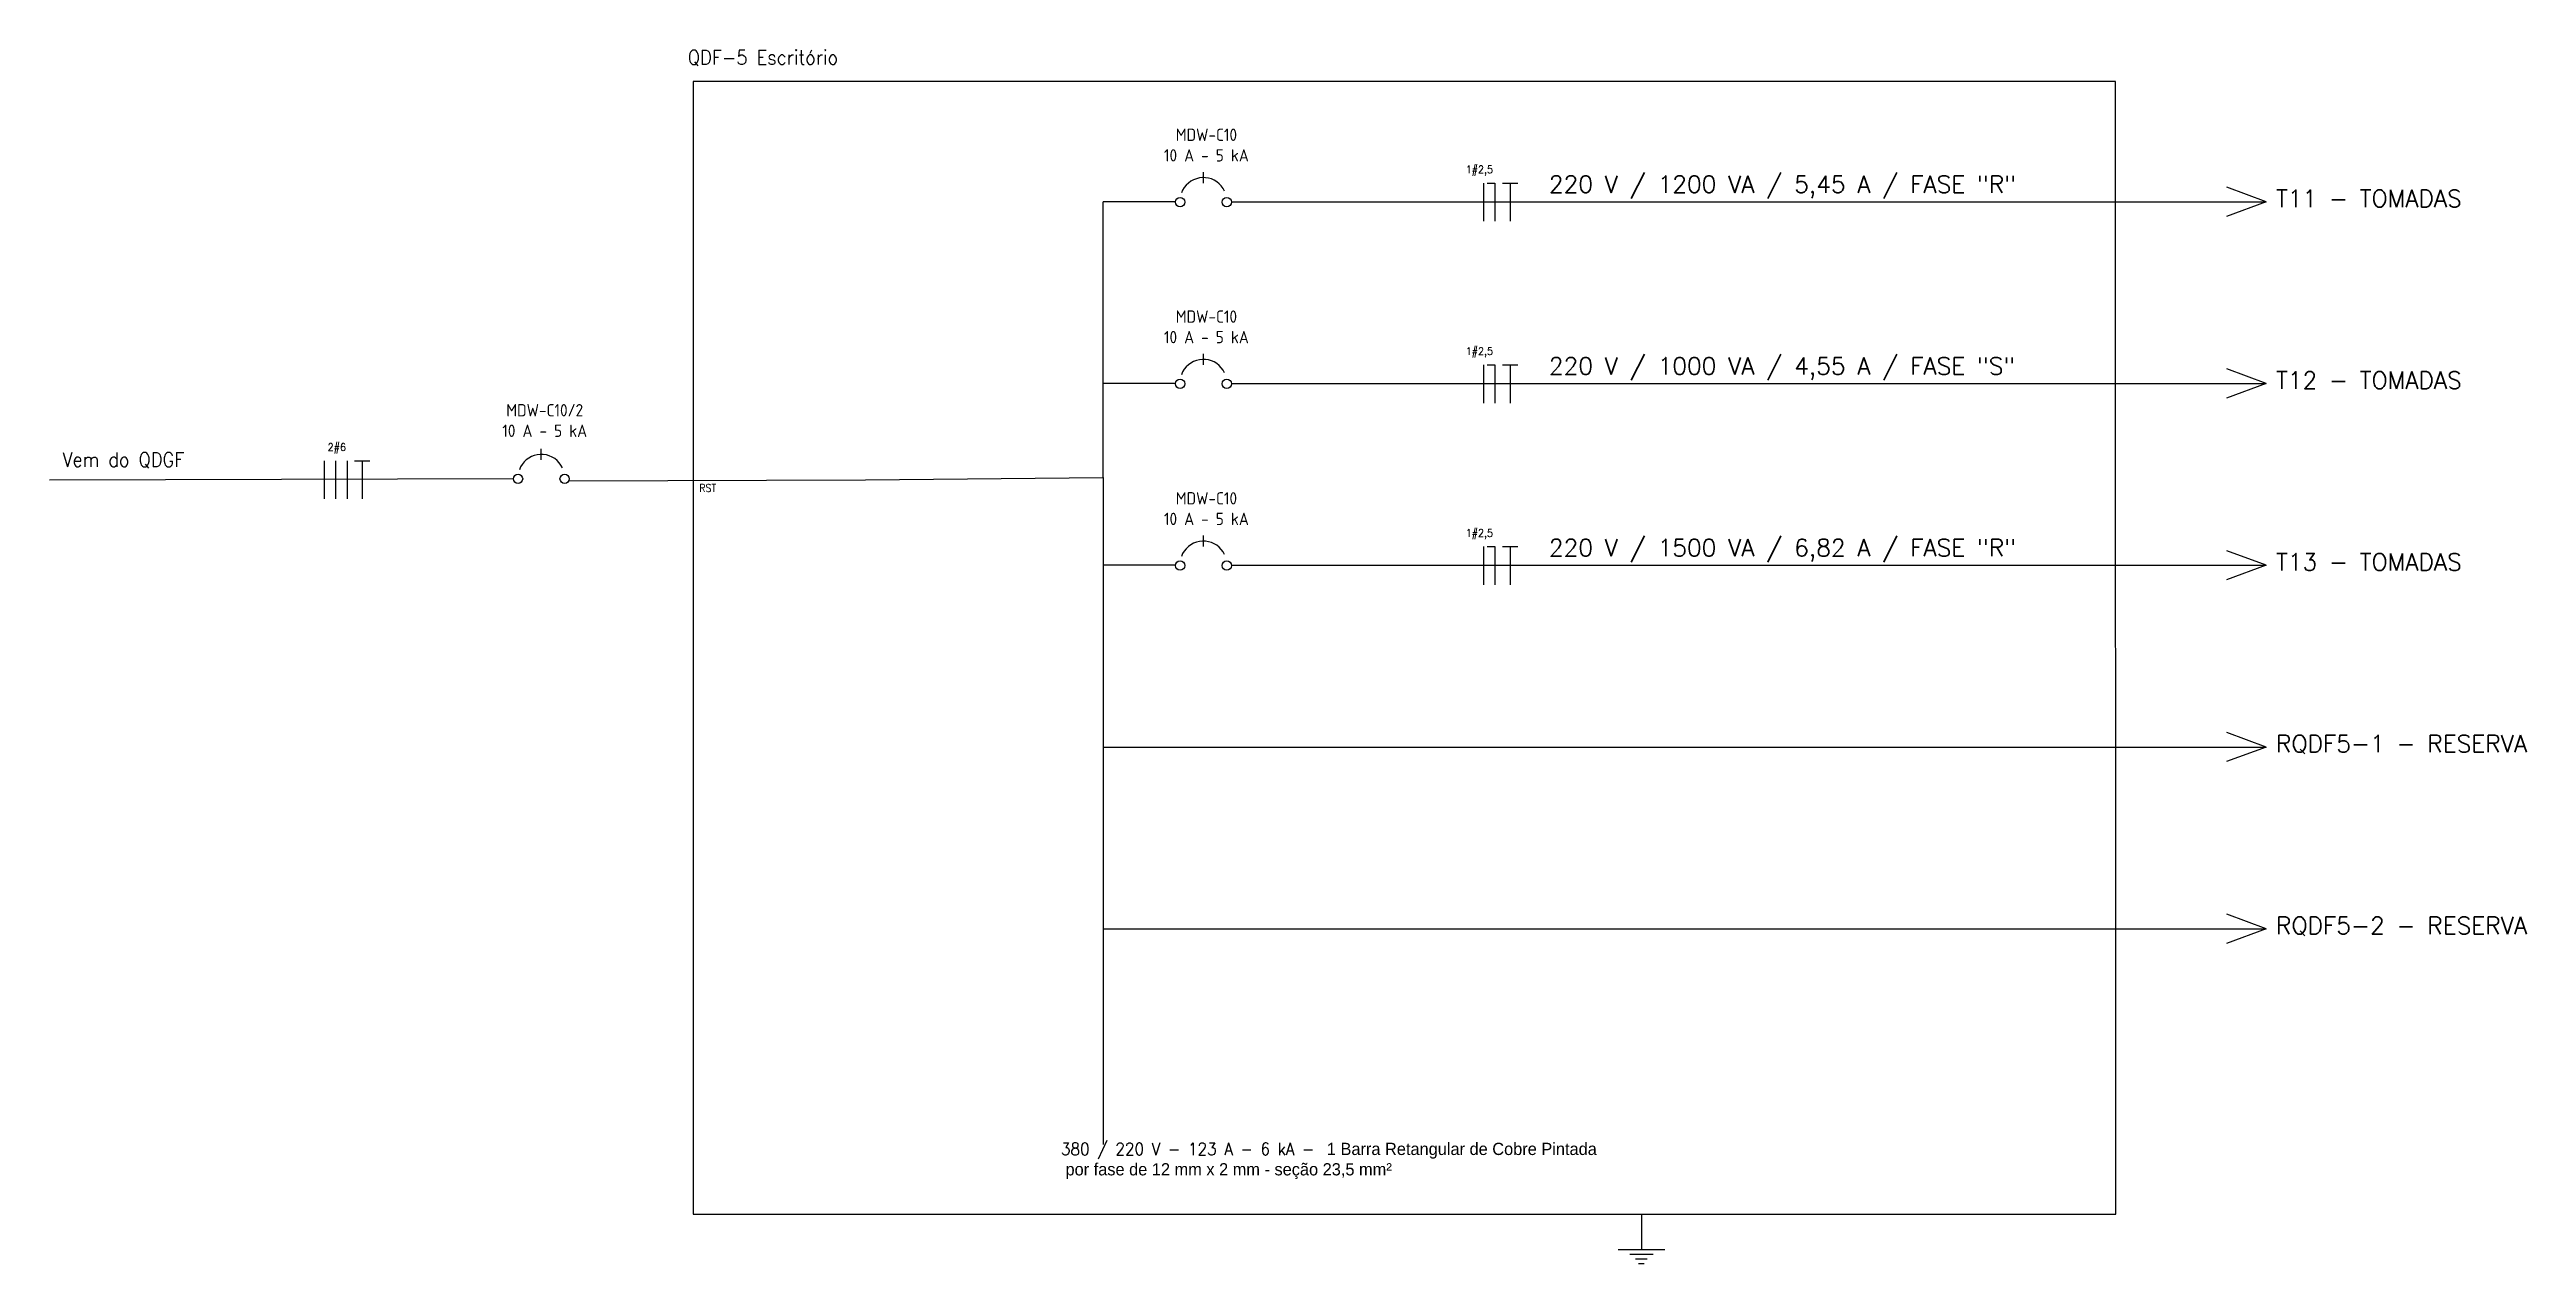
# Model space of a CAD drawing. Extents: x 103 to 641, y -58 to 322.
# Drawn here: x 567.35 to 608.34, y 77.75 to 97.84 of the extents above; entities that cross this region are included whole.
import ezdxf

# ---------------------------------------------------------------- set-up
doc = ezdxf.new("R2010")
doc.units = 0
doc.header["$MEASUREMENT"] = 0
for name, color, linetype in [('ELET_UNIFILAR_TEXTO', 4, 'Continuous'), ('ELET_UNIFILAR_TEXTO2', 4, 'Continuous'), ('ELT_UNIFILAR_DESENHO', 5, 'Continuous')]:
    doc.layers.add(name, color=color, linetype=linetype)
doc.styles.add('textstyle4', font='arial.ttf')
doc.styles.add('textstyle5', font='')
doc.styles.add('textstyle7', font='romans__.ttf')
doc.styles.get('textstyle5').set_extended_font_data('Standard')

msp = doc.modelspace()

# ---------------------------------------------------------------- texts
at = {"layer": 'ELET_UNIFILAR_TEXTO'}
for s, insert, char_height, attachment_point, style in [('QDF-5 Escritório', (577.913, 97.83), 0.23696, 1, 'textstyle5'), ('\\pxsm1;{\\Fisocp|c0;MDW-C10\\P\\Fisocp2|c0;10 A - 5 kA}', (586.496, 95.988), 0.20406, 8, 'textstyle4'), ('\\A1;\\pxqc;1#2,5', (590.788, 95.92), 0.12638, 1, 'textstyle5'), ('\\pxsm1;{\\Fisocp|c0;MDW-C10\\P\\Fisocp2|c0;10 A - 5 kA}', (586.496, 92.98), 0.20406, 8, 'textstyle4'), ('\\A1;\\pxqc;1#2,5', (590.788, 92.913), 0.12638, 1, 'textstyle5'), ('\\pxsm1;{\\Fisocp|c0;MDW-C10/2\\P\\Fisocp2|c0;10 A - 5 kA}', (575.546, 91.43), 0.20406, 8, 'textstyle4'), ('Vem do QDGF', (567.565, 91.174), 0.23696, 1, 'textstyle5'), ('\\A1;2#6', (571.955, 91.325), 0.1264, 1, 'textstyle5'), ('RST', (578.103, 90.649), 0.1264, 1, 'textstyle5'), ('RST', (578.103, 90.649), 0.1264, 1, 'textstyle5'), ('\\pxsm1;{\\Fisocp|c0;MDW-C10\\P\\Fisocp2|c0;10 A - 5 kA}', (586.496, 89.972), 0.20406, 8, 'textstyle4'), ('\\A1;\\pxqc;1#2,5', (590.788, 89.905), 0.12638, 1, 'textstyle5'), ('\\A1;380 / 220 V - 123 A - 6 kA - {\\A0;\\fArial|b0|i0|c0|p34; \\Ftxt|c0;1 Barra Retangular de Cobre Pintada\\P por fase de 12 mm x 2 mm - seção 23,5 mm\\fArial|b0|i0|c0|p34;²}', (584.089, 79.75), 0.202345, 1, 'textstyle5')]:
    msp.add_mtext(s, dxfattribs=dict(at, insert=insert, char_height=char_height, attachment_point=attachment_point, style=style))
at = {"layer": 'ELET_UNIFILAR_TEXTO2', "char_height": 0.28356, "attachment_point": 1, "style": 'textstyle7'}
for s, insert in [('220 V / 1200 VA / 5,45 A / FASE "R"', (592.164, 95.754)), ('T11 - TOMADAS', (604.197, 95.519)), ('220 V / 1000 VA / 4,55 A / FASE "S"', (592.164, 92.747)), ('T12 - TOMADAS', (604.197, 92.511)), ('220 V / 1500 VA / 6,82 A / FASE "R"', (592.164, 89.739)), ('T13 - TOMADAS', (604.197, 89.504)), ('RQDF5-1 - RESERVA', (604.197, 86.496)), ('RQDF5-2 - RESERVA', (604.197, 83.488))]:
    msp.add_mtext(s, dxfattribs=dict(at, insert=insert))

# ---------------------------------------------------------------- linework, layer by layer
at = {"layer": 'ELT_UNIFILAR_DESENHO'}
for p, q in [((601.539, 97.31), (578, 97.31)), ((578, 97.31), (578, 78.567)), ((601.547, 78.567), (601.539, 97.31)), ((586.446, 95.632), (586.446, 95.812)), ((591.08, 95.631), (591.08, 94.999)), ((591.143, 95.631), (591.269, 95.631)), ((591.269, 95.631), (591.269, 94.999)), ((591.395, 95.631), (591.648, 95.631)), ((591.521, 95.631), (591.521, 94.999)), ((604.036, 95.322), (603.385, 95.563)), ((584.789, 90.757), (584.789, 95.322)), ((585.983, 95.322), (584.789, 95.322)), ((586.91, 95.322), (604.036, 95.322)), ((604.036, 95.322), (603.376, 95.081)), ((586.446, 92.624), (586.446, 92.804)), ((585.983, 92.315), (584.789, 92.315)), ((586.91, 92.315), (604.036, 92.315)), ((591.08, 92.623), (591.08, 91.991)), ((591.143, 92.623), (591.269, 92.623)), ((591.269, 92.623), (591.269, 91.991)), ((591.395, 92.623), (591.648, 92.623)), ((591.521, 92.623), (591.521, 91.991)), ((604.036, 92.315), (603.376, 92.073)), ((604.036, 92.315), (603.385, 92.555)), ((571.895, 91.036), (571.895, 90.404)), ((572.085, 91.036), (572.085, 90.404)), ((572.274, 91.036), (572.274, 90.404)), ((572.4, 91.036), (572.653, 91.036)), ((572.526, 91.036), (572.526, 90.404)), ((575.489, 91.052), (575.489, 91.232)), ((575.489, 91.052), (575.489, 91.232)), ((567.351, 90.72), (575.027, 90.743)), ((575.947, 90.706), (580.854, 90.72)), ((580.854, 90.72), (584.789, 90.757)), ((584.789, 90.757), (584.789, 79.719)), ((586.446, 89.616), (586.446, 89.797)), ((591.08, 89.616), (591.08, 88.984)), ((591.143, 89.616), (591.269, 89.616)), ((591.269, 89.616), (591.269, 88.984)), ((591.395, 89.616), (591.648, 89.616)), ((591.521, 89.616), (591.521, 88.984)), ((604.036, 89.307), (603.385, 89.548)), ((585.983, 89.307), (584.789, 89.307)), ((586.91, 89.307), (604.036, 89.307)), ((604.036, 89.307), (603.376, 89.066)), ((604.036, 86.299), (603.385, 86.54)), ((584.789, 86.299), (604.036, 86.299)), ((604.036, 86.299), (603.376, 86.058)), ((584.789, 83.291), (604.036, 83.291)), ((604.036, 83.291), (603.376, 83.05)), ((604.036, 83.291), (603.385, 83.532)), ((578, 78.567), (601.547, 78.567)), ((593.694, 78.567), (593.694, 77.985)), ((593.308, 77.985), (594.081, 77.985)), ((593.501, 77.908), (593.888, 77.908)), ((593.598, 77.83), (593.791, 77.83)), ((593.646, 77.753), (593.743, 77.753))]:
    msp.add_line(p, q, dxfattribs=at)
for points in [[(586.796, 95.499), (586.772, 95.543), (586.742, 95.584), (586.707, 95.621), (586.667, 95.652), (586.624, 95.678), (586.578, 95.699), (586.53, 95.713), (586.48, 95.721), (586.429, 95.722), (586.379, 95.716), (586.33, 95.704), (586.283, 95.686), (586.238, 95.661), (586.198, 95.632), (586.161, 95.597), (586.13, 95.557), (586.103, 95.514), (586.083, 95.468)], [(586.796, 92.491), (586.772, 92.536), (586.742, 92.576), (586.707, 92.613), (586.667, 92.644), (586.624, 92.671), (586.578, 92.691), (586.53, 92.705), (586.48, 92.713), (586.429, 92.714), (586.379, 92.708), (586.33, 92.696), (586.283, 92.678), (586.238, 92.654), (586.198, 92.624), (586.161, 92.589), (586.13, 92.55), (586.103, 92.506), (586.083, 92.46)], [(575.839, 90.919), (575.815, 90.963), (575.785, 91.004), (575.75, 91.041), (575.711, 91.072), (575.668, 91.098), (575.621, 91.119), (575.573, 91.133), (575.523, 91.141), (575.472, 91.142), (575.422, 91.136), (575.373, 91.124), (575.326, 91.106), (575.282, 91.082), (575.241, 91.052), (575.205, 91.017), (575.173, 90.977), (575.147, 90.934), (575.126, 90.888)], [(586.796, 89.484), (586.772, 89.528), (586.742, 89.569), (586.707, 89.605), (586.667, 89.637), (586.624, 89.663), (586.578, 89.683), (586.53, 89.697), (586.48, 89.705), (586.429, 89.706), (586.379, 89.701), (586.33, 89.689), (586.283, 89.67), (586.238, 89.646), (586.198, 89.616), (586.161, 89.581), (586.13, 89.542), (586.103, 89.499), (586.083, 89.452)]]:
    msp.add_lwpolyline(points, dxfattribs=at)
for centre in [(586.06, 95.317), (586.832, 95.317), (586.06, 92.31), (586.832, 92.31), (575.104, 90.737), (575.876, 90.737), (586.06, 89.302), (586.832, 89.302)]:
    msp.add_circle(centre, 0.0772, dxfattribs=at)

msp.set_redraw_order([(e.dxf.handle, doc.entitydb.next_handle()) for e in msp.query("TEXT MTEXT ATTDEF DIMENSION ARC_DIMENSION")])  # texts and dimensions are drawn at this point

doc.saveas('drawing.dxf')
